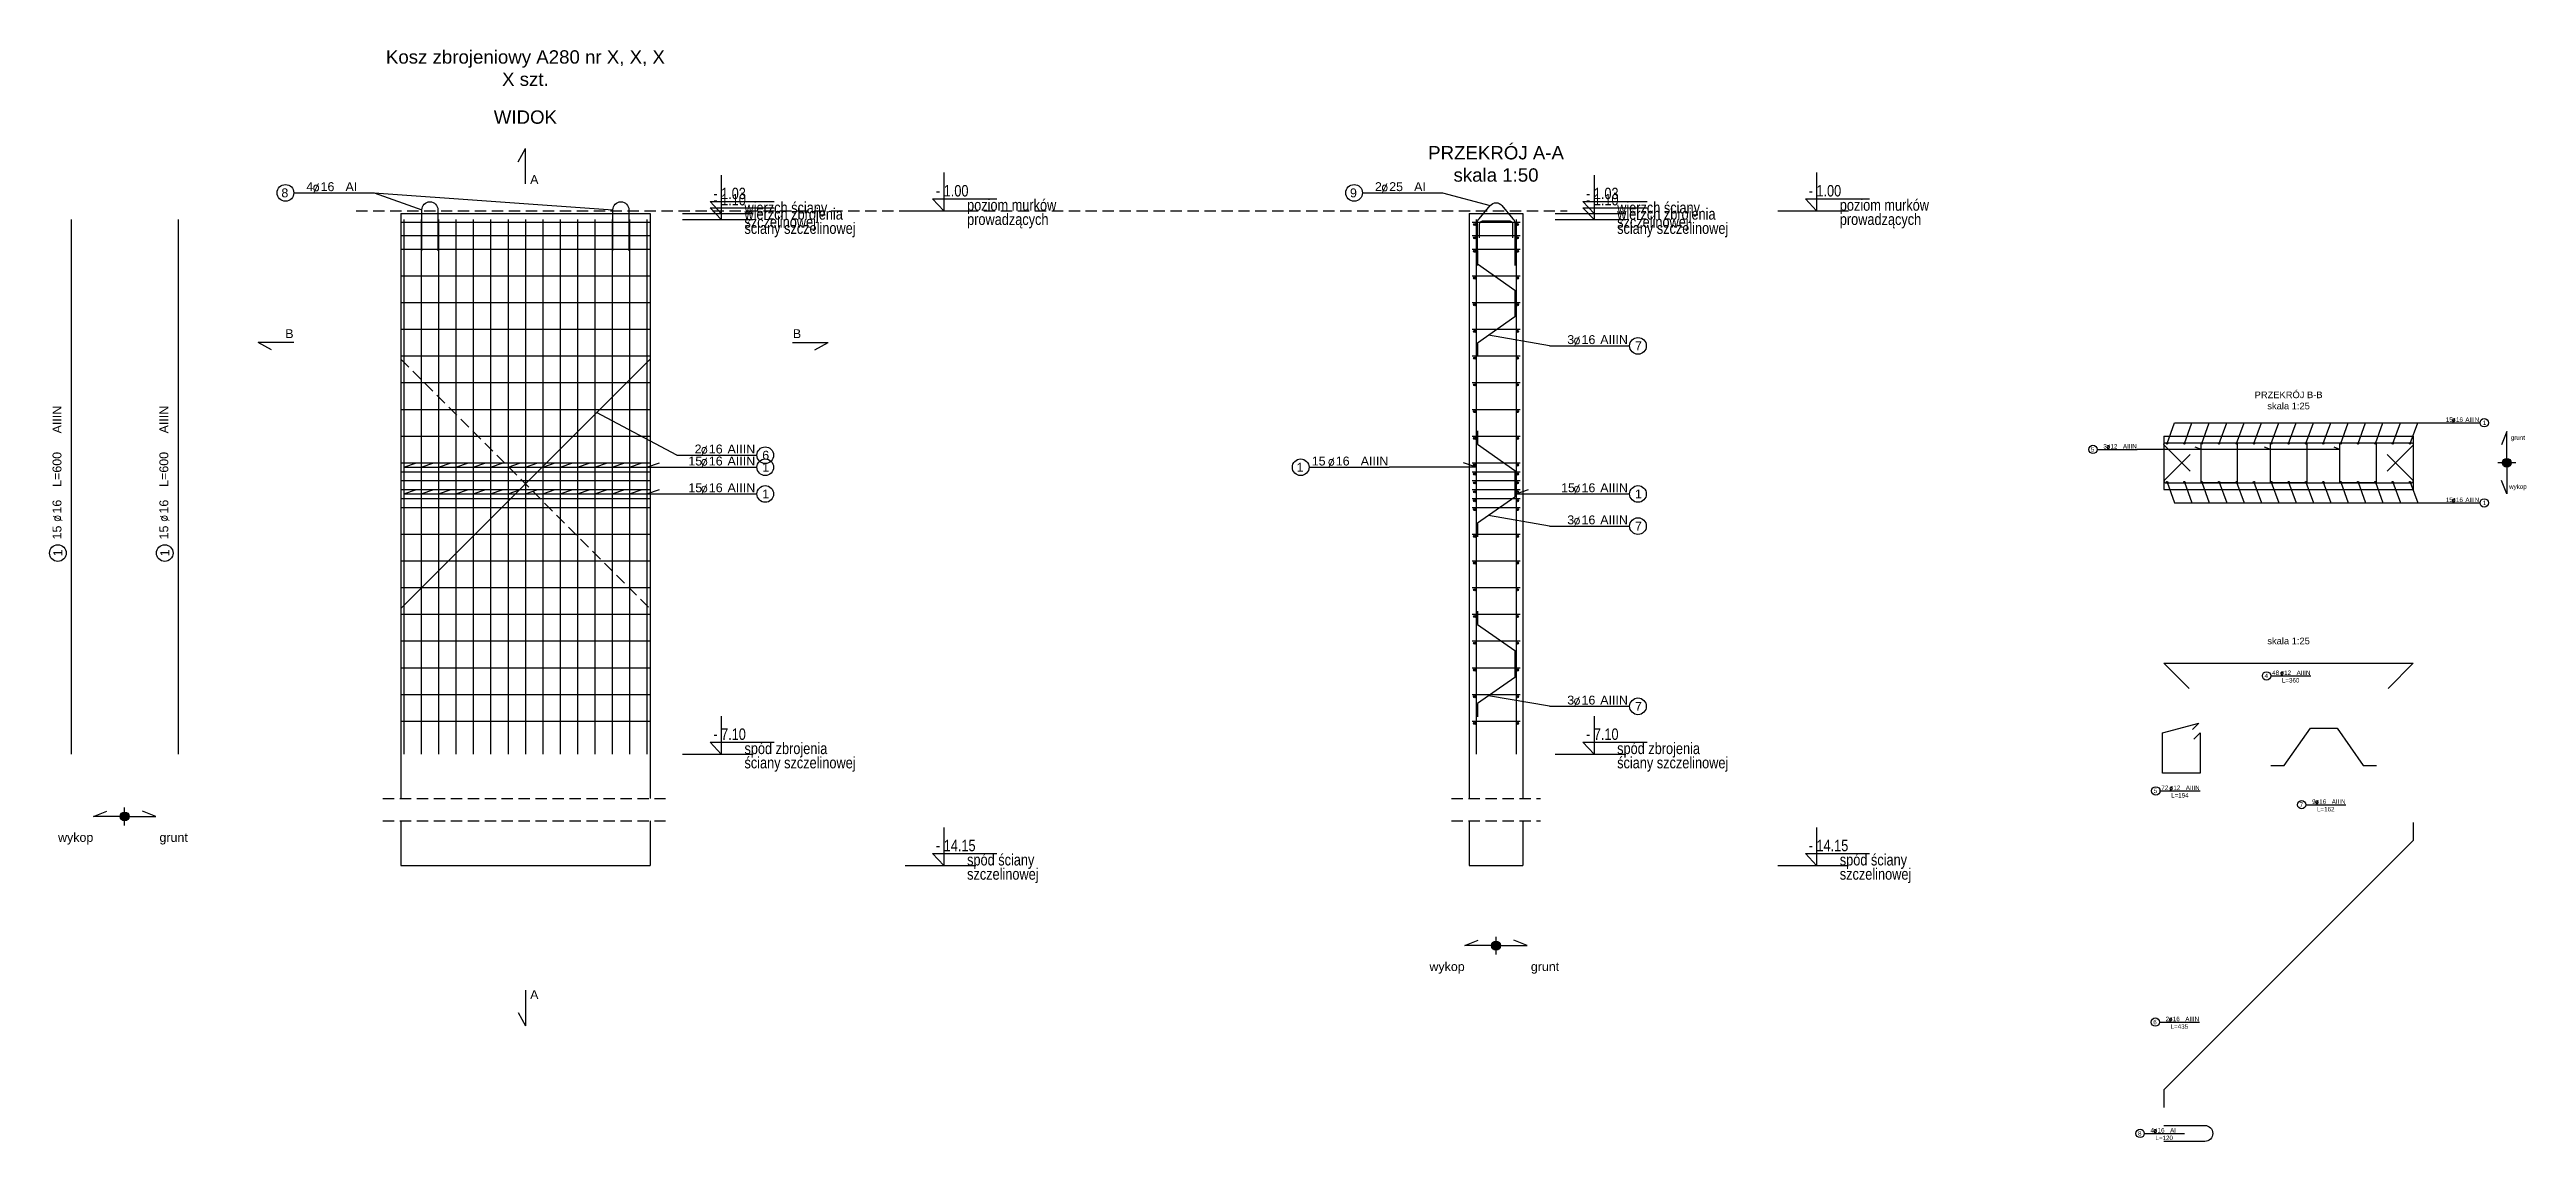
# Model space of a CAD drawing. Extents: x -5033 to 9347, y -17890 to -2362.
# Drawn here: x -1394 to 1387, y -10388 to -9162 of the extents above; entities that cross this region are included whole.
import ezdxf
from ezdxf.enums import TextEntityAlignment as Align

# ---------------------------------------------------------------- set-up
doc = ezdxf.new("R2010")
doc.units = 0
doc.header["$MEASUREMENT"] = 0
doc.linetypes.add('DASHED', pattern=[19.05, 12.7, -6.35])
for name, color, linetype in [('__SOL-KOTY_WYSOKOSCIOWE', 4, 'CONTINUOUS'), ('__SOL-OPISY', 4, 'CONTINUOUS'), ('__SOL-PRZERYWANA', 253, 'DASHED'), ('__SOL-WIDOK', 4, 'CONTINUOUS'), ('__SOL-ZBROJENIE', 3, 'CONTINUOUS')]:
    doc.layers.add(name, color=color, linetype=linetype)
doc.styles.add('ARIAL', font='arial.ttf', dxfattribs={"height": 2.5})
doc.styles.add('SIMPLEX', font='SIMPLEX.SHX', dxfattribs={"width": 0.8})
doc.styles.get("Standard").update_dxf_attribs({"font": 'arial.ttf'})

msp = doc.modelspace()

# ---------------------------------------------------------------- texts
at = {"layer": '__SOL-OPISY', "width": 2500, "attachment_point": 5}
for s, insert, char_height in [('Kosz zbrojeniowy A280 nr X, X, X\\PX szt.\\P', (-860, -9183), 15), ('\\P\\PWIDOK\\P', (-860, -9213), 15), ('\\P\\P\\PPRZEKRÓJ A-A\\Pskala 1:50\\P', (230, -9253), 15), ('A\\P', (-850, -9308), 10), ('B\\P', (-1125, -9481), 10), ('B\\P', (-555, -9481), 10), ('PRZEKRÓJ B-B\\Pskala 1:25\\P', (1120, -9556), 7.5), ('grunt\\P', (1377.5, -9598.5), 5), ('wykop\\P', (1377.5, -9653.5), 5), ('skala 1:25\\P', (1120, -9826), 7.5), ('wykop\\P', (-1365, -10048), 10), ('grunt\\P', (-1255, -10048), 10), ('wykop\\P', (175, -10193), 10), ('grunt\\P', (285, -10193), 10), ('A\\P', (-850, -10223), 10)]:
    msp.add_mtext(s, dxfattribs=dict(at, insert=insert, char_height=char_height))

# ---------------------------------------------------------------- blocks, each defined once
blk = doc.blocks.new('OPIS_PRET_BEZ_LINII')
at = {"layer": '__SOL-OPISY'}
blk.add_circle((25.7, 0), 9.36, dxfattribs=at)
at = {"layer": '__SOL-OPISY', "style": 'SIMPLEX', "width": 0.9}
blk.add_text(' %%c ', height=10, dxfattribs=at).set_placement((64.7, -4.8), align=Align.CENTER)
at = {"layer": '__SOL-OPISY', "style": 'ARIAL', "width": 0.8}
blk.add_attdef('NUMER', text='', height=10, dxfattribs=at).set_placement((25.7, 0), align=Align.MIDDLE)
blk.add_attdef('ILOSC', text='', height=10, dxfattribs=at).set_placement((56.9, -5.1), align=Align.RIGHT)
for tag, p in [('SREDNICA', (71, -5.1)), ('DLUGOSC', (95.1, -5.2)), ('STAL', (144.7, -5.2))]:
    blk.add_attdef(tag, p, '', height=10, dxfattribs=at)
blk = doc.blocks.new('OPIS_PRAWY')
at = {"layer": '__SOL-OPISY'}
blk.add_line((0, 0), (90, 0), dxfattribs=at)
blk.add_circle((99.4, 0), 9.36, dxfattribs=at)
at = {"layer": '__SOL-OPISY', "style": 'SIMPLEX', "width": 0.9}
blk.add_text(' %%c ', height=10, dxfattribs=at).set_placement((20.9, 0.5))
at = {"layer": '__SOL-OPISY', "style": 'ARIAL', "width": 0.8}
blk.add_attdef('ILOSC', text='', height=10, dxfattribs=at).set_placement((27.1, 0.1), align=Align.RIGHT)
for tag, p in [('SREDNICA', (35.4, 0.1)), ('STAL', (58.4, 0.5))]:
    blk.add_attdef(tag, p, '', height=10, dxfattribs=at)
for tag, p in [('NUMER', (99.4, 0)), ('DLUGOSC', (52.8, -6.1))]:
    blk.add_attdef(tag, text='', height=10, dxfattribs=at).set_placement(p, align=Align.MIDDLE)
blk = doc.blocks.new('OPIS_LEWY')
at = {"layer": '__SOL-OPISY'}
blk.add_line((-90, 0), (0, 0), dxfattribs=at)
blk.add_circle((-99.4, 0), 9.36, dxfattribs=at)
at = {"layer": '__SOL-OPISY', "style": 'SIMPLEX', "width": 0.9}
blk.add_text(' %%c ', height=10, dxfattribs=at).set_placement((-75, 0.5))
at = {"layer": '__SOL-OPISY', "style": 'ARIAL', "width": 0.8}
for tag, p in [('NUMER', (-99.4, 0)), ('DLUGOSC', (-58.9, -6.6))]:
    blk.add_attdef(tag, text='', height=10, dxfattribs=at).set_placement(p, align=Align.MIDDLE)
blk.add_attdef('ILOSC', text='', height=10, dxfattribs=at).set_placement((-74, 0.1), align=Align.RIGHT)
for tag, p in [('SREDNICA', (-65.8, 0.1)), ('STAL', (-42.7, 0.3))]:
    blk.add_attdef(tag, p, '', height=10, dxfattribs=at)
blk = doc.blocks.new('KOTA')
at = {"layer": '__SOL-KOTY_WYSOKOSCIOWE'}
for p, q in [((0, 33.4), (0, 0)), ((-34, 0), (28, 0)), ((0, 0), (-9.9, 10.4)), ((-9.9, 10.4), (46.5, 10.4))]:
    blk.add_line(p, q, dxfattribs=at)
at = {"layer": '__SOL-KOTY_WYSOKOSCIOWE', "style": 'ARIAL', "width": 0.8}
blk.add_attdef('RZEDNA', (500.5, 15.9), '', height=10.4, dxfattribs=at)

# ---------------------------------------------------------------- hatches: boundary and pattern name
at = {"layer": '__SOL-OPISY'}
for points in [[(1370, -9626, 1), (1360, -9626, 1)], [(-1305, -10023, 1), (-1315, -10023, 1)], [(235, -10168, 1), (225, -10168, 1)]]:
    msp.add_hatch(color=256, dxfattribs=at).paths.add_polyline_path(points)
at = {"layer": '__SOL-ZBROJENIE'}
for points in [[(207.2, -9358.5, 1), (204.8, -9358.5, 1)], [(207.2, -9373.5, 1), (204.8, -9373.5, 1)], [(255.2, -9358.5, 1), (252.8, -9358.5, 1)], [(255.2, -9373.5, 1), (252.8, -9373.5, 1)], [(207.2, -9388.5, 1), (204.8, -9388.5, 1)], [(255.2, -9388.5, 1), (252.8, -9388.5, 1)], [(207.2, -9418.5, 1), (204.8, -9418.5, 1)], [(255.2, -9418.5, 1), (252.8, -9418.5, 1)], [(207.2, -9448.5, 1), (204.8, -9448.5, 1)], [(255.2, -9448.5, 1), (252.8, -9448.5, 1)], [(207.2, -9478.5, 1), (204.8, -9478.5, 1)], [(255.2, -9478.5, 1), (252.8, -9478.5, 1)], [(207.2, -9508.5, 1), (204.8, -9508.5, 1)], [(255.2, -9508.5, 1), (252.8, -9508.5, 1)], [(207.2, -9538.5, 1), (204.8, -9538.5, 1)], [(255.2, -9538.5, 1), (252.8, -9538.5, 1)], [(207.2, -9568.5, 1), (204.8, -9568.5, 1)], [(255.2, -9568.5, 1), (252.8, -9568.5, 1)], [(207.2, -9598.5, 1), (204.8, -9598.5, 1)], [(255.2, -9598.5, 1), (252.8, -9598.5, 1)], [(984.3, -9604.3, 1), (982.7, -9604.3, 1)], [(1003.8, -9604.3, 1), (1002.2, -9604.3, 1)], [(1023.3, -9604.3, 1), (1021.7, -9604.3, 1)], [(1042.8, -9604.3, 1), (1041.2, -9604.3, 1)], [(1062.3, -9604.3, 1), (1060.7, -9604.3, 1)], [(1081.8, -9604.3, 1), (1080.2, -9604.3, 1)], [(1101.3, -9604.3, 1), (1099.7, -9604.3, 1)], [(1120.8, -9604.3, 1), (1119.2, -9604.3, 1)], [(1140.3, -9604.3, 1), (1138.7, -9604.3, 1)], [(1159.8, -9604.3, 1), (1158.2, -9604.3, 1)], [(1179.3, -9604.3, 1), (1177.7, -9604.3, 1)], [(1198.8, -9604.3, 1), (1197.2, -9604.3, 1)], [(1218.3, -9604.3, 1), (1216.7, -9604.3, 1)], [(1237.8, -9604.3, 1), (1236.2, -9604.3, 1)], [(1257.3, -9604.3, 1), (1255.7, -9604.3, 1)], [(207.2, -9628.5, 1), (204.8, -9628.5, 1)], [(207.2, -9638.5, 1), (204.8, -9638.5, 1)], [(207.2, -9648.5, 1), (204.8, -9648.5, 1)], [(255.2, -9628.5, 1), (252.8, -9628.5, 1)], [(255.2, -9638.5, 1), (252.8, -9638.5, 1)], [(255.2, -9648.5, 1), (252.8, -9648.5, 1)], [(984.3, -9647.7, 1), (982.7, -9647.7, 1)], [(1003.8, -9647.7, 1), (1002.2, -9647.7, 1)], [(1023.3, -9647.7, 1), (1021.7, -9647.7, 1)], [(1042.8, -9647.7, 1), (1041.2, -9647.7, 1)], [(1062.3, -9647.7, 1), (1060.7, -9647.7, 1)], [(1081.8, -9647.7, 1), (1080.2, -9647.7, 1)], [(1101.3, -9647.7, 1), (1099.7, -9647.7, 1)], [(1120.8, -9647.7, 1), (1119.2, -9647.7, 1)], [(1140.3, -9647.7, 1), (1138.7, -9647.7, 1)], [(1159.8, -9647.7, 1), (1158.2, -9647.7, 1)], [(1179.3, -9647.7, 1), (1177.7, -9647.7, 1)], [(1198.8, -9647.7, 1), (1197.2, -9647.7, 1)], [(1218.3, -9647.7, 1), (1216.7, -9647.7, 1)], [(1237.8, -9647.7, 1), (1236.2, -9647.7, 1)], [(1257.3, -9647.7, 1), (1255.7, -9647.7, 1)], [(207.2, -9658.5, 1), (204.8, -9658.5, 1)], [(207.2, -9668.5, 1), (204.8, -9668.5, 1)], [(207.2, -9678.5, 1), (204.8, -9678.5, 1)], [(255.2, -9658.5, 1), (252.8, -9658.5, 1)], [(255.2, -9668.5, 1), (252.8, -9668.5, 1)], [(255.2, -9678.5, 1), (252.8, -9678.5, 1)], [(207.2, -9708.5, 1), (204.8, -9708.5, 1)], [(255.2, -9708.5, 1), (252.8, -9708.5, 1)], [(207.2, -9738.5, 1), (204.8, -9738.5, 1)], [(255.2, -9738.5, 1), (252.8, -9738.5, 1)], [(207.2, -9768.5, 1), (204.8, -9768.5, 1)], [(255.2, -9768.5, 1), (252.8, -9768.5, 1)], [(207.2, -9798.5, 1), (204.8, -9798.5, 1)], [(255.2, -9798.5, 1), (252.8, -9798.5, 1)], [(207.2, -9828.5, 1), (204.8, -9828.5, 1)], [(255.2, -9828.5, 1), (252.8, -9828.5, 1)], [(207.2, -9858.5, 1), (204.8, -9858.5, 1)], [(255.2, -9858.5, 1), (252.8, -9858.5, 1)], [(207.2, -9888.5, 1), (204.8, -9888.5, 1)], [(255.2, -9888.5, 1), (252.8, -9888.5, 1)], [(207.2, -9918.5, 1), (204.8, -9918.5, 1)], [(255.2, -9918.5, 1), (252.8, -9918.5, 1)]]:
    msp.add_hatch(color=256, dxfattribs=at).paths.add_polyline_path(points)

# ---------------------------------------------------------------- linework, layer by layer
at = {"layer": '__SOL-OPISY'}
for p, q in [((-868, -9288), (-860, -9273)), ((-860, -9313), (-860, -9273)), ((-1030, -9323), (-976.25, -9342)), ((-1030, -9323), (-761.75, -9342)), ((170, -9323), (223.5, -9337.22)), ((290, -9494.69), (221.52, -9482.81)), ((-1120, -9491), (-1160, -9491)), ((-1145, -9499), (-1160, -9491)), ((-560, -9491), (-520, -9491)), ((-535, -9499), (-520, -9491)), ((-690, -9617.5), (-780, -9569.5)), ((983.5, -9604.3), (991.98, -9581)), ((991.98, -9581), (1290, -9581)), ((1003, -9604.3), (1011.48, -9581)), ((1022.5, -9604.3), (1030.98, -9581)), ((1042, -9604.3), (1050.48, -9581)), ((1061.5, -9604.3), (1069.98, -9581)), ((1081, -9604.3), (1089.48, -9581)), ((1100.5, -9604.3), (1108.98, -9581)), ((1120, -9604.3), (1128.48, -9581)), ((1139.5, -9604.3), (1147.98, -9581)), ((1159, -9604.3), (1167.48, -9581)), ((1178.5, -9604.3), (1186.98, -9581)), ((1198, -9604.3), (1206.48, -9581)), ((1217.5, -9604.3), (1225.98, -9581)), ((1237, -9604.3), (1245.48, -9581)), ((1256.5, -9604.3), (1264.98, -9581)), ((1365, -9591), (1359, -9606)), ((1365, -9626), (1365, -9591)), ((1177.7, -9611), (950, -9611)), ((1021.7, -9611), (1015.12, -9608.61)), ((1099.7, -9611), (1093.12, -9608.61)), ((1177.7, -9611), (1171.12, -9608.61)), ((-996.5, -9631), (-982.4, -9625.87)), ((-996.5, -9631), (-690, -9631)), ((-977, -9631), (-962.9, -9625.87)), ((-957.5, -9631), (-943.4, -9625.87)), ((-938, -9631), (-923.9, -9625.87)), ((-918.5, -9631), (-904.4, -9625.87)), ((-899, -9631), (-884.9, -9625.87)), ((-879.5, -9631), (-865.4, -9625.87)), ((-860, -9631), (-845.9, -9625.87)), ((-840.5, -9631), (-826.4, -9625.87)), ((-821, -9631), (-806.9, -9625.87)), ((-801.5, -9631), (-787.4, -9625.87)), ((-782, -9631), (-767.9, -9625.87)), ((-762.5, -9631), (-748.4, -9625.87)), ((-743, -9631), (-728.9, -9625.87)), ((-723.5, -9631), (-709.4, -9625.87)), ((207.5, -9631), (110, -9631)), ((207.5, -9631), (193.41, -9625.87)), ((983.5, -9647.7), (991.98, -9671)), ((1003, -9647.7), (1011.48, -9671)), ((1022.5, -9647.7), (1030.98, -9671)), ((1042, -9647.7), (1050.48, -9671)), ((1061.5, -9647.7), (1069.98, -9671)), ((1081, -9647.7), (1089.48, -9671)), ((1100.5, -9647.7), (1108.98, -9671)), ((1120, -9647.7), (1128.48, -9671)), ((1139.5, -9647.7), (1147.98, -9671)), ((1159, -9647.7), (1167.48, -9671)), ((1178.5, -9647.7), (1186.98, -9671)), ((1198, -9647.7), (1206.48, -9671)), ((1217.5, -9647.7), (1225.98, -9671)), ((1237, -9647.7), (1245.48, -9671)), ((1256.5, -9647.7), (1264.98, -9671)), ((1375, -9626), (1355, -9626)), ((1365, -9661), (1359, -9646)), ((1365, -9626), (1365, -9661)), ((-996.5, -9661), (-982.4, -9655.87)), ((-996.5, -9661), (-690, -9661)), ((-977, -9661), (-962.9, -9655.87)), ((-957.5, -9661), (-943.4, -9655.87)), ((-938, -9661), (-923.9, -9655.87)), ((-918.5, -9661), (-904.4, -9655.87)), ((-899, -9661), (-884.9, -9655.87)), ((-879.5, -9661), (-865.4, -9655.87)), ((-860, -9661), (-845.9, -9655.87)), ((-840.5, -9661), (-826.4, -9655.87)), ((-821, -9661), (-806.9, -9655.87)), ((-801.5, -9661), (-787.4, -9655.87)), ((-782, -9661), (-767.9, -9655.87)), ((-762.5, -9661), (-748.4, -9655.87)), ((-743, -9661), (-728.9, -9655.87)), ((-723.5, -9661), (-709.4, -9655.87)), ((252.5, -9661), (266.6, -9655.87)), ((252.5, -9661), (290, -9661)), ((991.98, -9671), (1290, -9671)), ((290, -9697.03), (221.52, -9685.14)), ((290, -9899.36), (221.52, -9887.48)), ((-1310, -10033), (-1310, -10013)), ((-1345, -10023), (-1330, -10017)), ((-1310, -10023), (-1345, -10023)), ((-1310, -10023), (-1275, -10023)), ((-1275, -10023), (-1290, -10017)), ((195, -10168), (210, -10162)), ((230, -10168), (195, -10168)), ((230, -10178), (230, -10158)), ((230, -10168), (265, -10168)), ((265, -10168), (250, -10162)), ((-860, -10218), (-860, -10258)), ((-868, -10243), (-860, -10258))]:
    msp.add_line(p, q, dxfattribs=at)
for centre in [(1365, -9626), (-1310, -10023), (230, -10168)]:
    msp.add_circle(centre, 5, dxfattribs=at)
at = {"layer": '__SOL-PRZERYWANA'}
for p, q in [((-1050, -9343), (310, -9343)), ((-1020, -10003), (-700, -10003)), ((180, -10003), (280, -10003)), ((-1020, -10028), (-700, -10028)), ((180, -10028), (280, -10028))]:
    msp.add_line(p, q, dxfattribs=at)
msp.add_lwpolyline([(-1000, -9489.5), (-1000, -9509.5), (-720, -9789.5), (-720, -9809.5)], dxfattribs=at)
at = {"layer": '__SOL-WIDOK'}
for p, q in [((-1000, -9346), (-1000, -10003)), ((-1000, -9346), (-720, -9346)), ((-720, -9346), (-720, -10003)), ((200, -9346), (200, -10003)), ((200, -9346), (260, -9346)), ((260, -9346), (260, -10003)), ((980, -9596), (980, -9656)), ((980, -9596), (1260, -9596)), ((1260, -9596), (1260, -9656)), ((980, -9656), (1260, -9656)), ((-1000, -10028), (-1000, -10078)), ((-720, -10028), (-720, -10078)), ((200, -10028), (200, -10078)), ((260, -10028), (260, -10078)), ((-1000, -10078), (-720, -10078)), ((200, -10078), (260, -10078))]:
    msp.add_line(p, q, dxfattribs=at)
at = {"layer": '__SOL-ZBROJENIE'}
for p, q in [((-1370, -9353), (-1370, -9953)), ((-1250, -9353), (-1250, -9953)), ((-1000, -9356), (-720, -9356)), ((-1000, -9371), (-720, -9371)), ((-996.5, -9353), (-996.5, -9953)), ((-977, -9353), (-977, -9953)), ((-957.5, -9353), (-957.5, -9953)), ((-938, -9353), (-938, -9953)), ((-918.5, -9353), (-918.5, -9953)), ((-899, -9353), (-899, -9953)), ((-879.5, -9353), (-879.5, -9953)), ((-860, -9353), (-860, -9953)), ((-840.5, -9353), (-840.5, -9953)), ((-821, -9353), (-821, -9953)), ((-801.5, -9353), (-801.5, -9953)), ((-782, -9353), (-782, -9953)), ((-762.5, -9353), (-762.5, -9953)), ((-743, -9353), (-743, -9953)), ((-723.5, -9353), (-723.5, -9953)), ((203, -9356), (257, -9356)), ((203, -9371), (257, -9371)), ((207.5, -9353), (207.5, -9953)), ((252.5, -9353), (252.5, -9953)), ((-1000, -9386), (-720, -9386)), ((203, -9386), (257, -9386)), ((-1000, -9416), (-720, -9416)), ((203, -9416), (257, -9416)), ((-1000, -9446), (-720, -9446)), ((203, -9446), (257, -9446)), ((-1000, -9476), (-720, -9476)), ((203, -9476), (257, -9476)), ((-1000, -9506), (-720, -9506)), ((203, -9506), (257, -9506)), ((-1000, -9536), (-720, -9536)), ((203, -9536), (257, -9536)), ((-1000, -9566), (-720, -9566)), ((203, -9566), (257, -9566)), ((-1000, -9596), (-720, -9596)), ((203, -9596), (257, -9596)), ((-1000, -9626), (-720, -9626)), ((-1000, -9636), (-720, -9636)), ((-1000, -9646), (-720, -9646)), ((203, -9626), (257, -9626)), ((203, -9636), (257, -9636)), ((203, -9646), (257, -9646)), ((-1000, -9656), (-720, -9656)), ((-1000, -9666), (-720, -9666)), ((-1000, -9676), (-720, -9676)), ((203, -9656), (257, -9656)), ((203, -9666), (257, -9666)), ((203, -9676), (257, -9676)), ((-1000, -9706), (-720, -9706)), ((203, -9706), (257, -9706)), ((-1000, -9736), (-720, -9736)), ((203, -9736), (257, -9736)), ((-1000, -9766), (-720, -9766)), ((203, -9766), (257, -9766)), ((-1000, -9796), (-720, -9796)), ((203, -9796), (257, -9796)), ((-1000, -9826), (-720, -9826)), ((203, -9826), (257, -9826)), ((-1000, -9856), (-720, -9856)), ((203, -9856), (257, -9856)), ((-1000, -9886), (-720, -9886)), ((203, -9886), (257, -9886)), ((-1000, -9916), (-720, -9916)), ((203, -9916), (257, -9916))]:
    msp.add_line(p, q, dxfattribs=at)
for points in [[(-976.25, -9387.86), (-976.25, -9342, -1), (-958.25, -9342), (-958.25, -9387.86)], [(-761.75, -9387.86), (-761.75, -9342, -1), (-743.75, -9342), (-743.75, -9387.86)], [(209, -9404.5), (209, -9356, -0.22), (211, -9352.12), (223.5, -9337.22, -0.5), (236.5, -9337.22), (249, -9352.12, -0.22), (251, -9356), (251, -9404.5)], [(211.5, -9373.5), (211.5, -9358.5, -0.48), (215.5, -9354.5), (244.5, -9354.5, -0.48), (248.5, -9358.5), (248.5, -9373.5)], [(1009.28, -9635.28), (981, -9607, -0.7), (981.5, -9603.5), (1258.5, -9603.5, -0.7), (1259, -9607), (1230.72, -9635.28)], [(1009.28, -9635.28), (981, -9607, -0.7), (981.5, -9603.5), (1258.5, -9603.5, -0.7), (1259, -9607), (1230.72, -9635.28)], [(1009.28, -9616.72), (981, -9645, 0.7), (981.5, -9648.5), (1258.5, -9648.5, 0.7), (1259, -9645), (1230.72, -9616.72)], [(1009.28, -9616.72), (981, -9645, 0.7), (981.5, -9648.5), (1258.5, -9648.5, 0.7), (1259, -9645), (1230.72, -9616.72)], [(980, -10369.8), (1025.86, -10369.8, -1), (1025.86, -10387.8), (980, -10387.8)]]:
    msp.add_lwpolyline(points, format="xyb", dxfattribs=at)
for points in [[(209, -9387.76), (209, -9402.76), (251, -9432.17), (251, -9462.17), (209, -9491.58), (209, -9506.58)], [(-720, -9489.5), (-720, -9509.5), (-1000, -9789.5), (-1000, -9809.5)], [(209, -9590.09), (209, -9605.09), (251, -9634.5), (251, -9664.5), (209, -9693.91), (209, -9708.91)], [(209, -9792.42), (209, -9807.42), (251, -9836.83), (251, -9866.83), (209, -9896.24), (209, -9911.24)], [(1008.28, -9879.28), (980, -9851), (1260, -9851), (1231.72, -9879.28)], [(1013.53, -9936.36), (1020.6, -9929.28), (1020.6, -9974.28), (978.4, -9974.28), (978.4, -9929.28), (1019.16, -9918.36), (1012.09, -9925.43)], [(1100, -9965.78), (1115, -9965.78), (1144.41, -9923.78), (1174.41, -9923.78), (1203.82, -9965.78), (1218.82, -9965.78)], [(1260, -10029.8), (1260, -10049.8), (980, -10329.8), (980, -10349.8)]]:
    msp.add_lwpolyline(points, dxfattribs=at)
for points in [[(1022.2, -9603.5), (1061.8, -9603.5, -0.414214), (1062.3, -9604), (1062.3, -9648, -0.414214), (1061.8, -9648.5), (1022.2, -9648.5, -0.414214), (1021.7, -9648), (1021.7, -9604, -0.414214)], [(1100.2, -9603.5), (1139.8, -9603.5, -0.414214), (1140.3, -9604), (1140.3, -9648, -0.414214), (1139.8, -9648.5), (1100.2, -9648.5, -0.414214), (1099.7, -9648), (1099.7, -9604, -0.414214)], [(1178.2, -9603.5), (1217.8, -9603.5, -0.414214), (1218.3, -9604), (1218.3, -9648, -0.414214), (1217.8, -9648.5), (1178.2, -9648.5, -0.414214), (1177.7, -9648), (1177.7, -9604, -0.414214)]]:
    msp.add_lwpolyline(points, format="xyb", close=True, dxfattribs=at)
for centre, radius in [((206, -9358.5), 1.2), ((206, -9373.5), 1.2), ((254, -9358.5), 1.2), ((254, -9373.5), 1.2), ((206, -9388.5), 1.2), ((254, -9388.5), 1.2), ((206, -9418.5), 1.2), ((254, -9418.5), 1.2), ((206, -9448.5), 1.2), ((254, -9448.5), 1.2), ((206, -9478.5), 1.2), ((254, -9478.5), 1.2), ((206, -9508.5), 1.2), ((254, -9508.5), 1.2), ((206, -9538.5), 1.2), ((254, -9538.5), 1.2), ((206, -9568.5), 1.2), ((254, -9568.5), 1.2), ((206, -9598.5), 1.2), ((254, -9598.5), 1.2), ((983.5, -9604.3), 0.8), ((1003, -9604.3), 0.8), ((1022.5, -9604.3), 0.8), ((1042, -9604.3), 0.8), ((1061.5, -9604.3), 0.8), ((1081, -9604.3), 0.8), ((1100.5, -9604.3), 0.8), ((1120, -9604.3), 0.8), ((1139.5, -9604.3), 0.8), ((1159, -9604.3), 0.8), ((1178.5, -9604.3), 0.8), ((1198, -9604.3), 0.8), ((1217.5, -9604.3), 0.8), ((1237, -9604.3), 0.8), ((1256.5, -9604.3), 0.8), ((206, -9628.5), 1.2), ((206, -9638.5), 1.2), ((206, -9648.5), 1.2), ((254, -9628.5), 1.2), ((254, -9638.5), 1.2), ((254, -9648.5), 1.2), ((983.5, -9647.7), 0.8), ((1003, -9647.7), 0.8), ((1022.5, -9647.7), 0.8), ((1042, -9647.7), 0.8), ((1061.5, -9647.7), 0.8), ((1081, -9647.7), 0.8), ((1100.5, -9647.7), 0.8), ((1120, -9647.7), 0.8), ((1139.5, -9647.7), 0.8), ((1159, -9647.7), 0.8), ((1178.5, -9647.7), 0.8), ((1198, -9647.7), 0.8), ((1217.5, -9647.7), 0.8), ((1237, -9647.7), 0.8), ((1256.5, -9647.7), 0.8), ((206, -9658.5), 1.2), ((206, -9668.5), 1.2), ((206, -9678.5), 1.2), ((254, -9658.5), 1.2), ((254, -9668.5), 1.2), ((254, -9678.5), 1.2), ((206, -9708.5), 1.2), ((254, -9708.5), 1.2), ((206, -9738.5), 1.2), ((254, -9738.5), 1.2), ((206, -9768.5), 1.2), ((254, -9768.5), 1.2), ((206, -9798.5), 1.2), ((254, -9798.5), 1.2), ((206, -9828.5), 1.2), ((254, -9828.5), 1.2), ((206, -9858.5), 1.2), ((254, -9858.5), 1.2), ((206, -9888.5), 1.2), ((254, -9888.5), 1.2), ((206, -9918.5), 1.2), ((254, -9918.5), 1.2)]:
    msp.add_circle(centre, radius, dxfattribs=at)

# ---------------------------------------------------------------- block references
at = {"layer": '__SOL-KOTY_WYSOKOSCIOWE'}
ref = msp.add_blockref('KOTA', (-640, -9346), dxfattribs=dict(at, xscale=1.28, yscale=1.28, zscale=1.28))
ref.add_attrib('RZEDNA', '- 1.03', (-649, -9330), dxfattribs={"height": 12.8, "style": 'ARIAL', "width": 0.8})
ref.add_attrib('OPIS1', 'wierzch ściany', (-614, -9346), dxfattribs={"height": 12.8, "style": 'ARIAL', "width": 0.8})
ref.add_attrib('OPIS2', 'szczelinowej', (-614, -9362), dxfattribs={"height": 12.8, "style": 'ARIAL', "width": 0.8})
ref = msp.add_blockref('KOTA', (-640, -9353), dxfattribs=dict(at, xscale=1.28, yscale=1.28, zscale=1.28))
ref.add_attrib('RZEDNA', '- 1.10', (-649, -9337), dxfattribs={"height": 12.8, "style": 'ARIAL', "width": 0.8})
ref.add_attrib('OPIS1', 'wierzch zbrojenia', (-614, -9353), dxfattribs={"height": 12.8, "style": 'ARIAL', "width": 0.8})
ref.add_attrib('OPIS2', 'ściany szczelinowej', (-614, -9369), dxfattribs={"height": 12.8, "style": 'ARIAL', "width": 0.8})
ref = msp.add_blockref('KOTA', (-390, -9343), dxfattribs=dict(at, xscale=1.28, yscale=1.28, zscale=1.28))
ref.add_attrib('RZEDNA', '- 1.00', (-399, -9327), dxfattribs={"height": 12.8, "style": 'ARIAL', "width": 0.8})
ref.add_attrib('OPIS1', 'poziom murków', (-364, -9343), dxfattribs={"height": 12.8, "style": 'ARIAL', "width": 0.8})
ref.add_attrib('OPIS2', 'prowadzących', (-364, -9359), dxfattribs={"height": 12.8, "style": 'ARIAL', "width": 0.8})
ref = msp.add_blockref('KOTA', (340, -9346), dxfattribs=dict(at, xscale=1.28, yscale=1.28, zscale=1.28))
ref.add_attrib('RZEDNA', '- 1.03', (331, -9330), dxfattribs={"height": 12.8, "style": 'ARIAL', "width": 0.8})
ref.add_attrib('OPIS1', 'wierzch ściany', (366, -9346), dxfattribs={"height": 12.8, "style": 'ARIAL', "width": 0.8})
ref.add_attrib('OPIS2', 'szczelinowej', (366, -9362), dxfattribs={"height": 12.8, "style": 'ARIAL', "width": 0.8})
ref = msp.add_blockref('KOTA', (340, -9353), dxfattribs=dict(at, xscale=1.28, yscale=1.28, zscale=1.28))
ref.add_attrib('RZEDNA', '- 1.10', (331, -9337), dxfattribs={"height": 12.8, "style": 'ARIAL', "width": 0.8})
ref.add_attrib('OPIS1', 'wierzch zbrojenia', (366, -9353), dxfattribs={"height": 12.8, "style": 'ARIAL', "width": 0.8})
ref.add_attrib('OPIS2', 'ściany szczelinowej', (366, -9369), dxfattribs={"height": 12.8, "style": 'ARIAL', "width": 0.8})
ref = msp.add_blockref('KOTA', (590, -9343), dxfattribs=dict(at, xscale=1.28, yscale=1.28, zscale=1.28))
ref.add_attrib('RZEDNA', '- 1.00', (581, -9327), dxfattribs={"height": 12.8, "style": 'ARIAL', "width": 0.8})
ref.add_attrib('OPIS1', 'poziom murków', (616, -9343), dxfattribs={"height": 12.8, "style": 'ARIAL', "width": 0.8})
ref.add_attrib('OPIS2', 'prowadzących', (616, -9359), dxfattribs={"height": 12.8, "style": 'ARIAL', "width": 0.8})
ref = msp.add_blockref('KOTA', (-640, -9953), dxfattribs=dict(at, xscale=1.28, yscale=1.28, zscale=1.28))
ref.add_attrib('RZEDNA', '- 7.10', (-649, -9937), dxfattribs={"height": 12.8, "style": 'ARIAL', "width": 0.8})
ref.add_attrib('OPIS1', 'spód zbrojenia', (-614, -9953), dxfattribs={"height": 12.8, "style": 'ARIAL', "width": 0.8})
ref.add_attrib('OPIS2', 'ściany szczelinowej', (-614, -9969), dxfattribs={"height": 12.8, "style": 'ARIAL', "width": 0.8})
ref = msp.add_blockref('KOTA', (340, -9953), dxfattribs=dict(at, xscale=1.28, yscale=1.28, zscale=1.28))
ref.add_attrib('RZEDNA', '- 7.10', (331, -9937), dxfattribs={"height": 12.8, "style": 'ARIAL', "width": 0.8})
ref.add_attrib('OPIS1', 'spód zbrojenia', (366, -9953), dxfattribs={"height": 12.8, "style": 'ARIAL', "width": 0.8})
ref.add_attrib('OPIS2', 'ściany szczelinowej', (366, -9969), dxfattribs={"height": 12.8, "style": 'ARIAL', "width": 0.8})
ref = msp.add_blockref('KOTA', (-390, -10078), dxfattribs=dict(at, xscale=1.28, yscale=1.28, zscale=1.28))
ref.add_attrib('RZEDNA', '- 14.15', (-399, -10062), dxfattribs={"height": 12.8, "style": 'ARIAL', "width": 0.8})
ref.add_attrib('OPIS1', 'spód ściany', (-364, -10078), dxfattribs={"height": 12.8, "style": 'ARIAL', "width": 0.8})
ref.add_attrib('OPIS2', 'szczelinowej', (-364, -10094), dxfattribs={"height": 12.8, "style": 'ARIAL', "width": 0.8})
ref = msp.add_blockref('KOTA', (590, -10078), dxfattribs=dict(at, xscale=1.28, yscale=1.28, zscale=1.28))
ref.add_attrib('RZEDNA', '- 14.15', (581, -10062), dxfattribs={"height": 12.8, "style": 'ARIAL', "width": 0.8})
ref.add_attrib('OPIS1', 'spód ściany', (616, -10078), dxfattribs={"height": 12.8, "style": 'ARIAL', "width": 0.8})
ref.add_attrib('OPIS2', 'szczelinowej', (616, -10094), dxfattribs={"height": 12.8, "style": 'ARIAL', "width": 0.8})
at = {"layer": '__SOL-OPISY'}
ref = msp.add_blockref('OPIS_LEWY', (-1030, -9323), dxfattribs=at)
ref.add_attrib('ILOSC', '4', (-1106, -9321), dxfattribs={"height": 10, "style": 'ARIAL'})
ref.add_attrib('SREDNICA', '16', (-1090, -9321), dxfattribs={"height": 10, "style": 'ARIAL'})
ref.add_attrib('STAL', 'AI', (-1062, -9321), dxfattribs={"height": 10, "style": 'ARIAL'})
ref.add_attrib('NUMER', '8', (-1134, -9328), dxfattribs={"height": 10, "style": 'ARIAL'})
ref = msp.add_blockref('OPIS_LEWY', (170, -9323), dxfattribs=at)
ref.add_attrib('ILOSC', '2', (94, -9321), dxfattribs={"height": 10, "style": 'ARIAL'})
ref.add_attrib('SREDNICA', '25', (110, -9321), dxfattribs={"height": 10, "style": 'ARIAL'})
ref.add_attrib('STAL', 'AI', (138, -9321), dxfattribs={"height": 10, "style": 'ARIAL'})
ref.add_attrib('NUMER', '9', (66, -9328), dxfattribs={"height": 10, "style": 'ARIAL'})
ref = msp.add_blockref('OPIS_PRAWY', (290, -9494.69), dxfattribs=at)
ref.add_attrib('ILOSC', '3', (310, -9492.69), dxfattribs={"height": 10, "style": 'ARIAL'})
ref.add_attrib('SREDNICA', '16', (326, -9492.69), dxfattribs={"height": 10, "style": 'ARIAL'})
ref.add_attrib('STAL', 'AIIIN', (347, -9492.69), dxfattribs={"height": 10, "style": 'ARIAL'})
ref.add_attrib('NUMER', '7', (386, -9499.69), dxfattribs={"height": 10, "style": 'ARIAL'})
ref = msp.add_blockref('OPIS_PRET_BEZ_LINII', (-1385, -9753), dxfattribs=dict(at, rotation=90))
ref.add_attrib('NUMER', '1', (-1380, -9731), dxfattribs={"height": 10, "rotation": 90, "style": 'ARIAL'})
ref.add_attrib('ILOSC', '15', (-1381, -9712), dxfattribs={"height": 10, "rotation": 90, "style": 'ARIAL'})
ref.add_attrib('SREDNICA', '16', (-1381, -9683), dxfattribs={"height": 10, "rotation": 90, "style": 'ARIAL'})
ref.add_attrib('DLUGOSC', 'L=600', (-1381, -9653), dxfattribs={"height": 10, "rotation": 90, "style": 'ARIAL'})
ref.add_attrib('STAL', 'AIIIN', (-1381, -9593), dxfattribs={"height": 10, "rotation": 90, "style": 'ARIAL'})
ref = msp.add_blockref('OPIS_PRET_BEZ_LINII', (-1265, -9753), dxfattribs=dict(at, rotation=90))
ref.add_attrib('NUMER', '1', (-1260, -9731), dxfattribs={"height": 10, "rotation": 90, "style": 'ARIAL'})
ref.add_attrib('ILOSC', '15', (-1261, -9712), dxfattribs={"height": 10, "rotation": 90, "style": 'ARIAL'})
ref.add_attrib('SREDNICA', '16', (-1261, -9683), dxfattribs={"height": 10, "rotation": 90, "style": 'ARIAL'})
ref.add_attrib('DLUGOSC', 'L=600', (-1261, -9653), dxfattribs={"height": 10, "rotation": 90, "style": 'ARIAL'})
ref.add_attrib('STAL', 'AIIIN', (-1261, -9593), dxfattribs={"height": 10, "rotation": 90, "style": 'ARIAL'})
ref = msp.add_blockref('OPIS_PRAWY', (1290, -9581), dxfattribs=dict(at, xscale=0.5, yscale=0.5, zscale=0.5))
ref.add_attrib('ILOSC', '15', (1296.5, -9580), dxfattribs={"height": 5, "style": 'ARIAL'})
ref.add_attrib('SREDNICA', '16', (1308, -9580), dxfattribs={"height": 5, "style": 'ARIAL'})
ref.add_attrib('STAL', 'AIIIN', (1318.5, -9580), dxfattribs={"height": 5, "style": 'ARIAL'})
ref.add_attrib('NUMER', '1', (1338, -9583.5), dxfattribs={"height": 5, "style": 'ARIAL'})
ref = msp.add_blockref('OPIS_PRAWY', (-690, -9617.5), dxfattribs=at)
ref.add_attrib('ILOSC', '2', (-670, -9615.5), dxfattribs={"height": 10, "style": 'ARIAL'})
ref.add_attrib('SREDNICA', '16', (-654, -9615.5), dxfattribs={"height": 10, "style": 'ARIAL'})
ref.add_attrib('STAL', 'AIIIN', (-633, -9615.5), dxfattribs={"height": 10, "style": 'ARIAL'})
ref.add_attrib('NUMER', '6', (-594, -9622.5), dxfattribs={"height": 10, "style": 'ARIAL'})
ref = msp.add_blockref('OPIS_PRAWY', (-690, -9631), dxfattribs=at)
ref.add_attrib('ILOSC', '15', (-677, -9629), dxfattribs={"height": 10, "style": 'ARIAL'})
ref.add_attrib('SREDNICA', '16', (-654, -9629), dxfattribs={"height": 10, "style": 'ARIAL'})
ref.add_attrib('STAL', 'AIIIN', (-633, -9629), dxfattribs={"height": 10, "style": 'ARIAL'})
ref.add_attrib('NUMER', '1', (-594, -9636), dxfattribs={"height": 10, "style": 'ARIAL'})
ref = msp.add_blockref('OPIS_LEWY', (110, -9631), dxfattribs=at)
ref.add_attrib('ILOSC', '15', (23, -9629), dxfattribs={"height": 10, "style": 'ARIAL'})
ref.add_attrib('SREDNICA', '16', (50, -9629), dxfattribs={"height": 10, "style": 'ARIAL'})
ref.add_attrib('STAL', 'AIIIN', (78, -9629), dxfattribs={"height": 10, "style": 'ARIAL'})
ref.add_attrib('NUMER', '1', (6, -9636), dxfattribs={"height": 10, "style": 'ARIAL'})
ref = msp.add_blockref('OPIS_LEWY', (950, -9611), dxfattribs=dict(at, xscale=0.5, yscale=0.5, zscale=0.5))
ref.add_attrib('ILOSC', '3', (912, -9610), dxfattribs={"height": 5, "style": 'ARIAL'})
ref.add_attrib('SREDNICA', '12', (920, -9610), dxfattribs={"height": 5, "style": 'ARIAL'})
ref.add_attrib('STAL', 'AIIIN', (934, -9610), dxfattribs={"height": 5, "style": 'ARIAL'})
ref.add_attrib('NUMER', '5', (898, -9613.5), dxfattribs={"height": 5, "style": 'ARIAL'})
ref = msp.add_blockref('OPIS_PRAWY', (-690, -9661), dxfattribs=at)
ref.add_attrib('ILOSC', '15', (-677, -9659), dxfattribs={"height": 10, "style": 'ARIAL'})
ref.add_attrib('SREDNICA', '16', (-654, -9659), dxfattribs={"height": 10, "style": 'ARIAL'})
ref.add_attrib('STAL', 'AIIIN', (-633, -9659), dxfattribs={"height": 10, "style": 'ARIAL'})
ref.add_attrib('NUMER', '1', (-594, -9666), dxfattribs={"height": 10, "style": 'ARIAL'})
ref = msp.add_blockref('OPIS_PRAWY', (290, -9661), dxfattribs=at)
ref.add_attrib('ILOSC', '15', (303, -9659), dxfattribs={"height": 10, "style": 'ARIAL'})
ref.add_attrib('SREDNICA', '16', (326, -9659), dxfattribs={"height": 10, "style": 'ARIAL'})
ref.add_attrib('STAL', 'AIIIN', (347, -9659), dxfattribs={"height": 10, "style": 'ARIAL'})
ref.add_attrib('NUMER', '1', (386, -9666), dxfattribs={"height": 10, "style": 'ARIAL'})
ref = msp.add_blockref('OPIS_PRAWY', (1290, -9671), dxfattribs=dict(at, xscale=0.5, yscale=0.5, zscale=0.5))
ref.add_attrib('ILOSC', '15', (1296.5, -9670), dxfattribs={"height": 5, "style": 'ARIAL'})
ref.add_attrib('SREDNICA', '16', (1308, -9670), dxfattribs={"height": 5, "style": 'ARIAL'})
ref.add_attrib('STAL', 'AIIIN', (1318.5, -9670), dxfattribs={"height": 5, "style": 'ARIAL'})
ref.add_attrib('NUMER', '1', (1338, -9673.5), dxfattribs={"height": 5, "style": 'ARIAL'})
ref = msp.add_blockref('OPIS_PRAWY', (290, -9697.03), dxfattribs=at)
ref.add_attrib('ILOSC', '3', (310, -9695.03), dxfattribs={"height": 10, "style": 'ARIAL'})
ref.add_attrib('SREDNICA', '16', (326, -9695.03), dxfattribs={"height": 10, "style": 'ARIAL'})
ref.add_attrib('STAL', 'AIIIN', (347, -9695.03), dxfattribs={"height": 10, "style": 'ARIAL'})
ref.add_attrib('NUMER', '7', (386, -9702.03), dxfattribs={"height": 10, "style": 'ARIAL'})
ref = msp.add_blockref('OPIS_LEWY', (1145, -9865.14), dxfattribs=dict(at, xscale=0.5, yscale=0.5, zscale=0.5))
ref.add_attrib('ILOSC', '48', (1101.5, -9864.14), dxfattribs={"height": 5, "style": 'ARIAL'})
ref.add_attrib('SREDNICA', '12', (1115, -9864.14), dxfattribs={"height": 5, "style": 'ARIAL'})
ref.add_attrib('DLUGOSC', 'L=360', (1112.5, -9872.64), dxfattribs={"height": 5, "style": 'ARIAL'})
ref.add_attrib('STAL', 'AIIIN', (1129, -9864.14), dxfattribs={"height": 5, "style": 'ARIAL'})
ref.add_attrib('NUMER', '4', (1093, -9867.64), dxfattribs={"height": 5, "style": 'ARIAL'})
ref = msp.add_blockref('OPIS_PRAWY', (290, -9899.36), dxfattribs=at)
ref.add_attrib('ILOSC', '3', (310, -9897.36), dxfattribs={"height": 10, "style": 'ARIAL'})
ref.add_attrib('SREDNICA', '16', (326, -9897.36), dxfattribs={"height": 10, "style": 'ARIAL'})
ref.add_attrib('STAL', 'AIIIN', (347, -9897.36), dxfattribs={"height": 10, "style": 'ARIAL'})
ref.add_attrib('NUMER', '7', (386, -9904.36), dxfattribs={"height": 10, "style": 'ARIAL'})
ref = msp.add_blockref('OPIS_LEWY', (1020.6, -9994.28), dxfattribs=dict(at, xscale=0.5, yscale=0.5, zscale=0.5))
ref.add_attrib('ILOSC', '72', (977.1, -9993.28), dxfattribs={"height": 5, "style": 'ARIAL'})
ref.add_attrib('SREDNICA', '12', (990.6, -9993.28), dxfattribs={"height": 5, "style": 'ARIAL'})
ref.add_attrib('DLUGOSC', 'L=194', (988.1, -10001.8), dxfattribs={"height": 5, "style": 'ARIAL'})
ref.add_attrib('STAL', 'AIIIN', (1004.6, -9993.28), dxfattribs={"height": 5, "style": 'ARIAL'})
ref.add_attrib('NUMER', '5', (968.6, -9996.78), dxfattribs={"height": 5, "style": 'ARIAL'})
ref = msp.add_blockref('OPIS_LEWY', (1184.41, -10009.8), dxfattribs=dict(at, xscale=0.5, yscale=0.5, zscale=0.5))
ref.add_attrib('ILOSC', '9', (1146.41, -10008.8), dxfattribs={"height": 5, "style": 'ARIAL'})
ref.add_attrib('SREDNICA', '16', (1154.41, -10008.8), dxfattribs={"height": 5, "style": 'ARIAL'})
ref.add_attrib('DLUGOSC', 'L=162', (1151.91, -10017.3), dxfattribs={"height": 5, "style": 'ARIAL'})
ref.add_attrib('STAL', 'AIIIN', (1168.41, -10008.8), dxfattribs={"height": 5, "style": 'ARIAL'})
ref.add_attrib('NUMER', '7', (1132.41, -10012.3), dxfattribs={"height": 5, "style": 'ARIAL'})
ref = msp.add_blockref('OPIS_LEWY', (1020, -10253.8), dxfattribs=dict(at, xscale=0.5, yscale=0.5, zscale=0.5))
ref.add_attrib('ILOSC', '2', (982, -10252.8), dxfattribs={"height": 5, "style": 'ARIAL'})
ref.add_attrib('SREDNICA', '16', (990, -10252.8), dxfattribs={"height": 5, "style": 'ARIAL'})
ref.add_attrib('DLUGOSC', 'L=435', (987.5, -10261.3), dxfattribs={"height": 5, "style": 'ARIAL'})
ref.add_attrib('STAL', 'AIIIN', (1004, -10252.8), dxfattribs={"height": 5, "style": 'ARIAL'})
ref.add_attrib('NUMER', '6', (968, -10256.3), dxfattribs={"height": 5, "style": 'ARIAL'})
ref = msp.add_blockref('OPIS_LEWY', (1002.93, -10378.8), dxfattribs=dict(at, xscale=0.5, yscale=0.5, zscale=0.5))
ref.add_attrib('ILOSC', '4', (964.93, -10377.8), dxfattribs={"height": 5, "style": 'ARIAL'})
ref.add_attrib('SREDNICA', '16', (972.93, -10377.8), dxfattribs={"height": 5, "style": 'ARIAL'})
ref.add_attrib('DLUGOSC', 'L=120', (970.43, -10386.3), dxfattribs={"height": 5, "style": 'ARIAL'})
ref.add_attrib('STAL', 'AI', (986.93, -10377.8), dxfattribs={"height": 5, "style": 'ARIAL'})
ref.add_attrib('NUMER', '8', (950.93, -10381.3), dxfattribs={"height": 5, "style": 'ARIAL'})

msp.set_redraw_order([(e.dxf.handle, doc.entitydb.next_handle()) for e in msp.query("TEXT MTEXT ATTDEF DIMENSION ARC_DIMENSION")])  # texts and dimensions are drawn at this point

doc.saveas('drawing.dxf')
